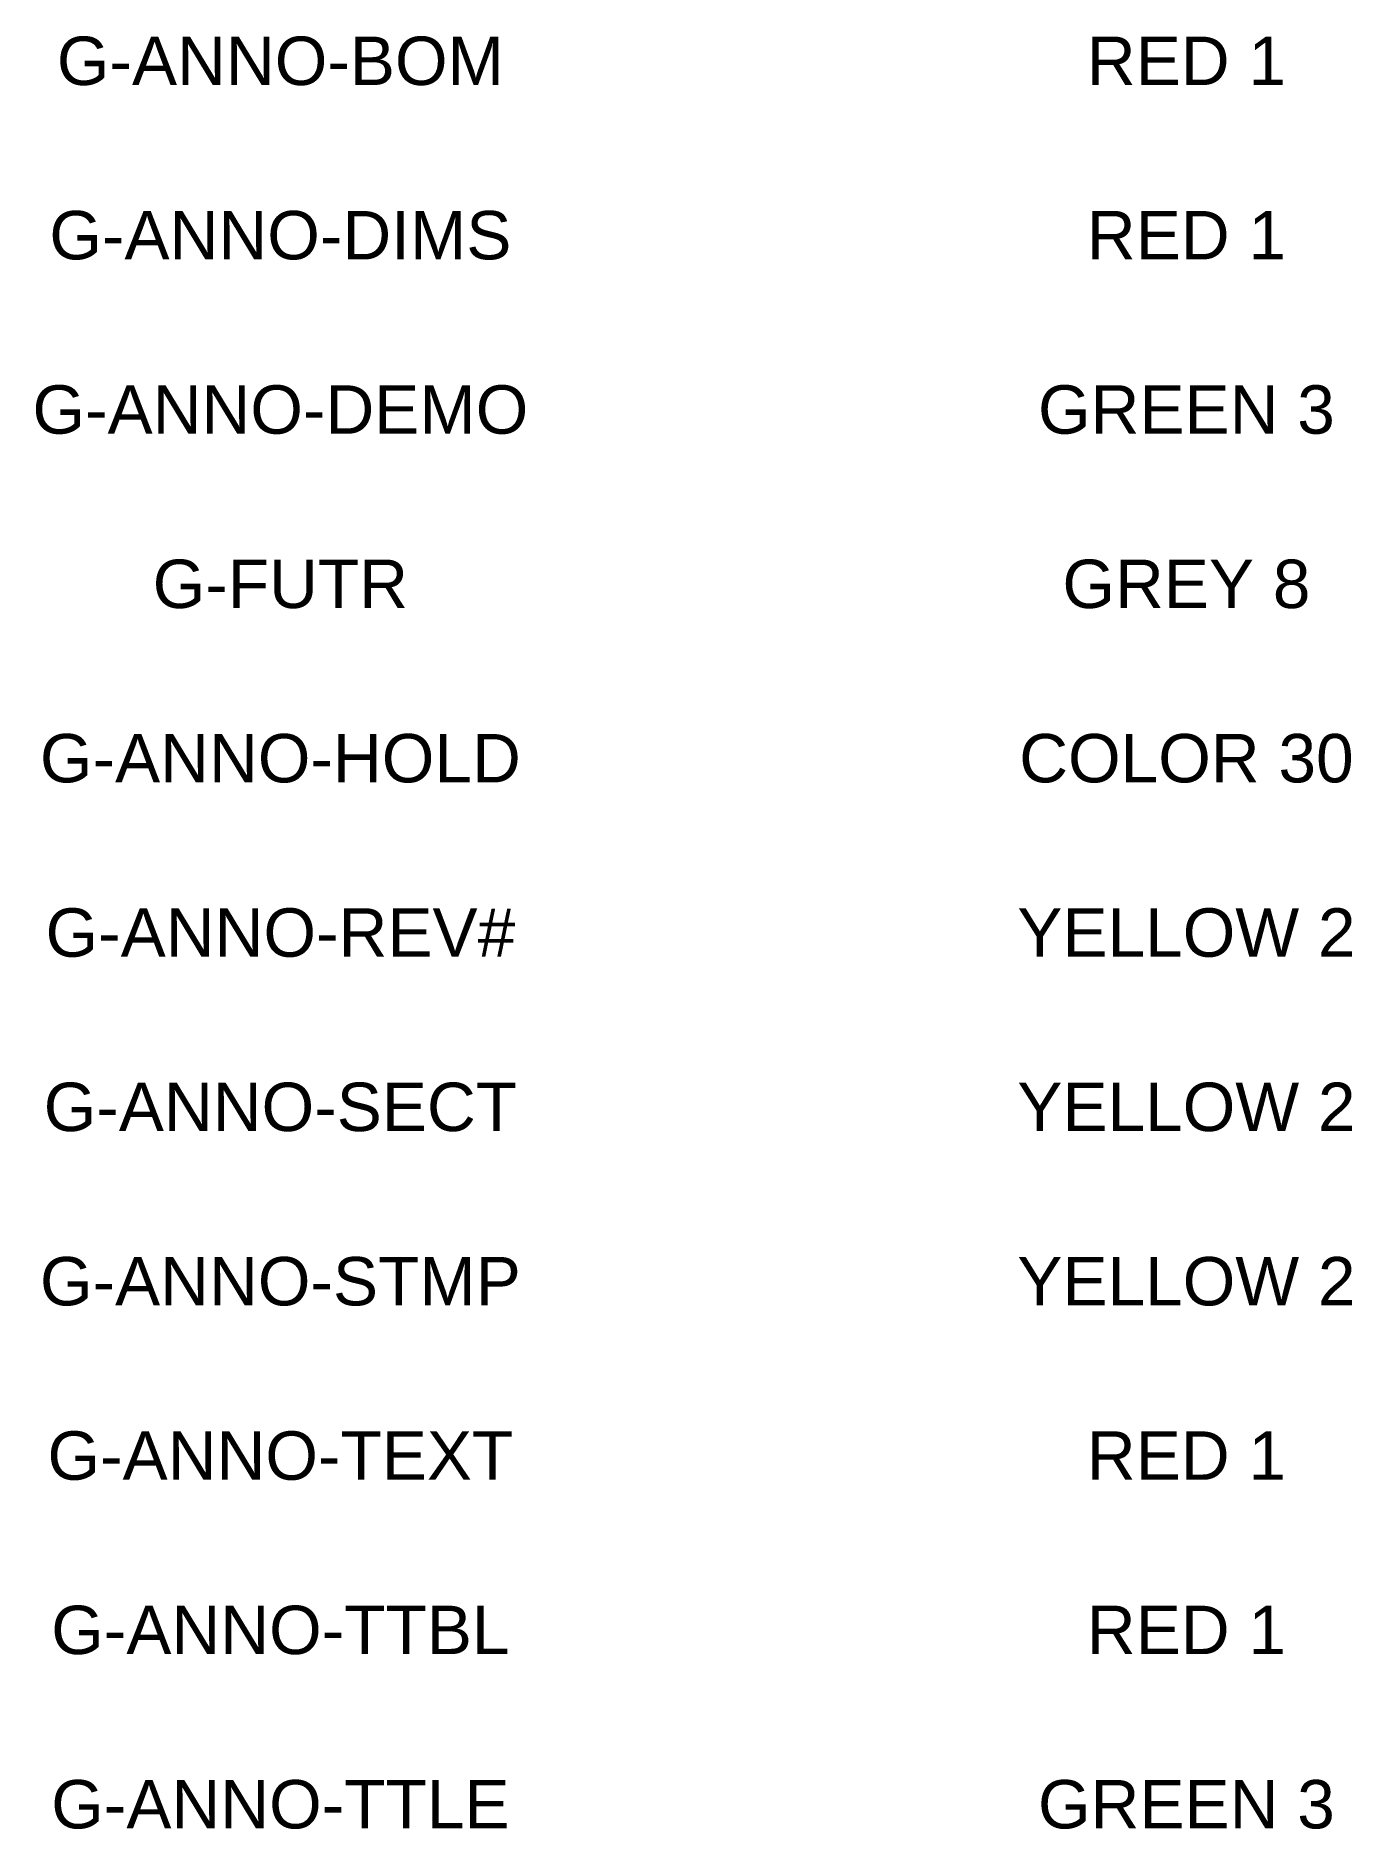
# Model space of a CAD drawing. Header units: feet. Extents: x -18 to 369, y -48 to 98.
# Drawn here: x -17.464 to -14.745, y -4.944 to -1.241 of the extents above; entities that cross this region are included whole.
import ezdxf
from ezdxf.enums import TextEntityAlignment as Align

# ---------------------------------------------------------------- set-up
doc = ezdxf.new("R2010")
doc.units = ezdxf.units.FT
doc.header["$MEASUREMENT"] = 0
doc.linetypes.add('PHANTOM4', pattern=[0.6875, 0.3125, 0.0625, -0.0625, 0.0625, -0.0625, 0.0625, -0.0625])
for name, color, linetype in [('G-ANNO-BOM', 1, 'Continuous'), ('G-ANNO-DEMO', 3, 'Continuous'), ('G-ANNO-DIMS', 1, 'Continuous'), ('G-ANNO-REV1', 2, 'Continuous'), ('G-ANNO-SECT', 2, 'Continuous'), ('G-ANNO-STMP', 2, 'Continuous'), ('G-ANNO-TEXT', 1, 'Continuous'), ('G-ANNO-TTBL', 1, 'Continuous'), ('G-ANNO-TTLE', 3, 'Continuous'), ('G-FUTR', 8, 'Continuous')]:
    doc.layers.add(name, color=color, linetype=linetype)
doc.layers.add('G-ANNO-HOLD', color=30, linetype='PHANTOM4', lineweight=90)
doc.styles.add('NEI-A', font='arial.ttf')

msp = doc.modelspace()

# ---------------------------------------------------------------- texts
at = {"layer": 'G-ANNO-BOM', "style": 'NEI-A'}
for s, p in [('G-ANNO-BOM', (-16.9593, -1.2924)), ('RED 1', (-15.0877, -1.2924))]:
    msp.add_text(s, height=0.1, dxfattribs=at).set_placement(p, align=Align.MIDDLE_CENTER)
at = {"layer": 'G-ANNO-DEMO', "style": 'NEI-A'}
for s, p in [('G-ANNO-DEMO', (-16.9593, -2.0124)), ('GREEN 3', (-15.0877, -2.0124))]:
    msp.add_text(s, height=0.1, dxfattribs=at).set_placement(p, align=Align.MIDDLE_CENTER)
at = {"layer": 'G-ANNO-DIMS', "style": 'NEI-A'}
for s, p in [('G-ANNO-DIMS', (-16.9593, -1.6524)), ('RED 1', (-15.0877, -1.6524))]:
    msp.add_text(s, height=0.1, dxfattribs=at).set_placement(p, align=Align.MIDDLE_CENTER)
at = {"layer": 'G-ANNO-HOLD', "style": 'NEI-A'}
for s, p in [('G-ANNO-HOLD', (-16.9593, -2.7324)), ('COLOR 30', (-15.0877, -2.7324))]:
    msp.add_text(s, height=0.1, dxfattribs=at).set_placement(p, align=Align.MIDDLE_CENTER)
at = {"layer": 'G-ANNO-REV1', "style": 'NEI-A'}
for s, p in [('G-ANNO-REV#', (-16.9593, -3.0924)), ('YELLOW 2', (-15.0877, -3.0924))]:
    msp.add_text(s, height=0.1, dxfattribs=at).set_placement(p, align=Align.MIDDLE_CENTER)
at = {"layer": 'G-ANNO-SECT', "style": 'NEI-A'}
for s, p in [('G-ANNO-SECT', (-16.9593, -3.4524)), ('YELLOW 2', (-15.0877, -3.4524))]:
    msp.add_text(s, height=0.1, dxfattribs=at).set_placement(p, align=Align.MIDDLE_CENTER)
at = {"layer": 'G-ANNO-STMP', "style": 'NEI-A'}
for s, p in [('G-ANNO-STMP', (-16.9593, -3.8124)), ('YELLOW 2', (-15.0877, -3.8124))]:
    msp.add_text(s, height=0.1, dxfattribs=at).set_placement(p, align=Align.MIDDLE_CENTER)
at = {"layer": 'G-ANNO-TEXT', "style": 'NEI-A'}
for s, p in [('G-ANNO-TEXT', (-16.9593, -4.1724)), ('RED 1', (-15.0877, -4.1724))]:
    msp.add_text(s, height=0.1, dxfattribs=at).set_placement(p, align=Align.MIDDLE_CENTER)
at = {"layer": 'G-ANNO-TTBL', "style": 'NEI-A'}
for s, p in [('G-ANNO-TTBL', (-16.9593, -4.5324)), ('RED 1', (-15.0877, -4.5324))]:
    msp.add_text(s, height=0.1, dxfattribs=at).set_placement(p, align=Align.MIDDLE_CENTER)
at = {"layer": 'G-ANNO-TTLE', "style": 'NEI-A'}
for s, p in [('G-ANNO-TTLE', (-16.9593, -4.8924)), ('GREEN 3', (-15.0877, -4.8924))]:
    msp.add_text(s, height=0.1, dxfattribs=at).set_placement(p, align=Align.MIDDLE_CENTER)
at = {"layer": 'G-FUTR', "style": 'NEI-A'}
for s, p in [('G-FUTR', (-16.9593, -2.3724)), ('GREY 8', (-15.0877, -2.3724))]:
    msp.add_text(s, height=0.1, dxfattribs=at).set_placement(p, align=Align.MIDDLE_CENTER)

doc.saveas('drawing.dxf')
